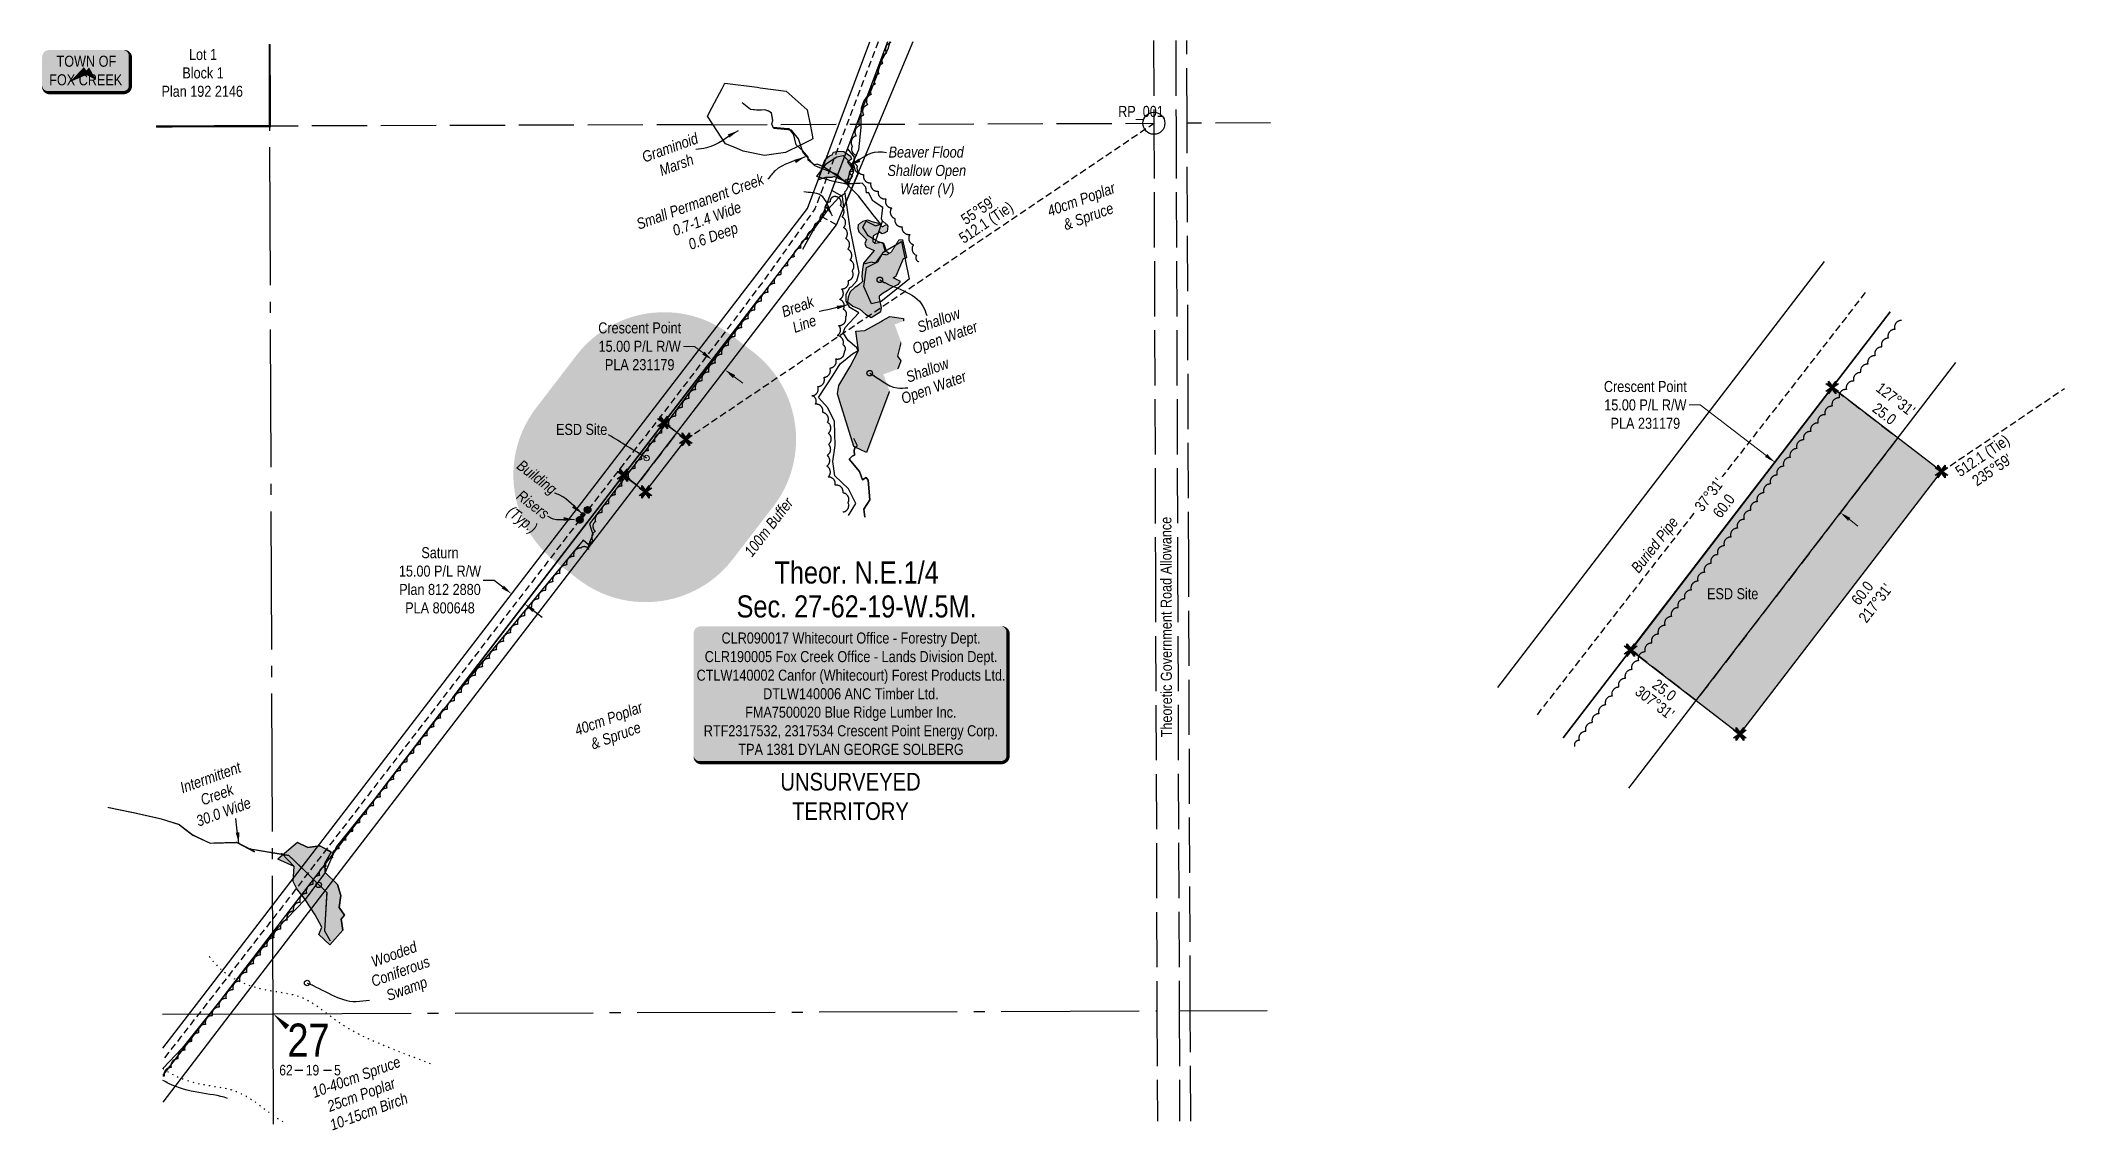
# Model space of a CAD drawing. Extents: x 515119 to 516954, y 6027094 to 6028081.
import ezdxf
from ezdxf.enums import TextEntityAlignment as Align

# ---------------------------------------------------------------- set-up
doc = ezdxf.new("R2010")
doc.units = 0
doc.header["$LTSCALE"] = 5
doc.header["$PDSIZE"] = 0.5
for name, pattern in [('0', [1, 1, 0]), ('BORDER2', [22.225, 6.35, -3.175, 6.35, -3.175, 0, -3.175]), ('foc-ACCESSROAD', [3.75, 2.5, -1.25]), ('foc-QUARTERLINE', [33, 25, -3, 2, -3]), ('foc-TIELINE', [1.875, 1.25, -0.625]), ('foc-TOPO', [1, 0.2, -0.8]), ('foc-TRAV', [1.875, 1.25, -0.625]), ('foc-UNSURVEYED', [12.5, 10, -2.5]), ('UG_PIPE', [1.875, 1.25, -0.625])]:
    doc.linetypes.add(name, pattern=pattern)
doc.layers.get('Defpoints').update_dxf_attribs({"color": 9})
for name, color, linetype in [('10', 1, 'Continuous'), ('35', 37, 'Continuous'), ('9', 3, 'Continuous'), ('AS-PIPE-UG', 44, 'UG_PIPE'), ('AS-PIPE-UG-T', 44, 'Continuous'), ('AS-ROADS', 254, 'Continuous'), ('AS-SURFACE IMPACT', 7, 'Continuous'), ('AS-SYMBOL', 7, 'Continuous'), ('C-RW', 13, 'Continuous'), ('C-SYMBOL', 7, 'Continuous'), ('C-WS', 13, 'foc-ACCESSROAD'), ('F-RW', 190, 'Continuous'), ('F-WS-S', 190, 'Continuous'), ('L-BD', 7, 'Continuous'), ('L-BD1', 253, 'Continuous'), ('L-MON', 1, 'Continuous'), ('L-ROAD-T', 7, 'Continuous'), ('L-SECLBL', 7, 'Continuous'), ('L-SECQ', 8, 'foc-QUARTERLINE'), ('L-TIE', 7, 'foc-TIELINE'), ('L-TIE-T', 7, 'Continuous'), ('L-TITLEDB', 4, 'Continuous'), ('L-TITLEDB-T', 4, 'Continuous'), ('L-UNS-T', 3, 'Continuous'), ('L-USEC', 7, 'foc-UNSURVEYED'), ('P-BUFFER-H 30m', 51, 'Continuous'), ('P-BUFFER-T', 40, 'Continuous'), ('P-PROPOSED', 10, 'Continuous'), ('P-PROPOSED-H', 21, 'Continuous'), ('P-TRAV', 4, 'foc-TRAV'), ('T-BUSH', 110, '0'), ('T-BUSH-T', 110, 'Continuous'), ('T-SLOPE', 48, 'Continuous'), ('T-VEGETATION-CHANGE', 104, 'foc-TOPO'), ('T-WATER', 160, 'Continuous'), ('T-WATER-H', 133, 'Continuous'), ('WATERCOURSE', 146, 'foc-TIELINE'), ('WETLAND', 143, 'Continuous'), ('WETLAND-T', 146, 'Continuous')]:
    doc.layers.add(name, color=color, linetype=linetype)
doc.layers.add('AS-COUNTY', color=7, linetype='BORDER2', lineweight=60, true_color=0xcc33ff)
for name, color, linetype, lineweight in [('C-RW-T', 13, 'Continuous', 9), ('C-WS-T', 13, 'Continuous', 9), ('T-TEXT', 48, 'Continuous', 18)]:
    doc.layers.add(name, color=color, linetype=linetype, lineweight=lineweight)
for name, color, linetype, plot in [('pre_2020_watercourses_seg', 7, 'Continuous', False), ('scout_wetlands_segment3', 7, 'Continuous', False), ('WITHIN DISPO', 6, 'Continuous', False)]:
    doc.layers.add(name, color=color, linetype=linetype, plot=plot)
doc.styles.add('175L', font='ARIALN.TTF', dxfattribs={"height": 20})
doc.styles.add('80', font='ARIALN.TTF', dxfattribs={"height": 10})
doc.styles.add('80CG', font='ARIALN.TTF', dxfattribs={"height": 10})
doc.styles.add('80L', font='ARIALN.TTF', dxfattribs={"height": 10})
doc.styles.add('foc-LtypeFont', font='ARIALN.TTF', dxfattribs={"height": 7.35})
doc.styles.add('SIMPLEX', font='ARIALN.TTF')
doc.linetypes.add('foc-TOPO-flowdirection-NOLINE', pattern='A,0,[">",foc-LtypeFont,S=0.3,R=0,X=0,Y=-0.945],-20,[">",foc-LtypeFont,S=0.3,R=0,X=0,Y=-0.945],0', length=20)
doc.dimstyles.new('Compass 5 000', dxfattribs={"dimscale": 5, "dimtxt": 9, "dimasz": 2, "dimexe": 0.2, "dimexo": 0.0625, "dimgap": 0.5, "dimtad": 0, "dimtih": 1, "dimtoh": 1, "dimzin": 0, "dimdsep": 46, "dimtxsty": '80CG', "dimcen": 0.1, "dimse1": 1, "dimse2": 1, "dimclrd": 256, "dimclrt": 256, "dimaunit": 1, "dimadec": 4, "dimazin": 0, "dimtfac": 0.06, "dimtofl": 0, "dimtmove": 0, "dimatfit": 1, "dimfxl": 0.2, "dimtolj": 1, "dimtzin": 0, "dimlwd": -1, "dimarcsym": 0})

msp = doc.modelspace()

# ---------------------------------------------------------------- texts
at = {"layer": '35', "color": 3, "style": '80'}
msp.add_attdef('RP_001', (516095.869, 6028011.946), 'RP', height=10, dxfattribs=at)
at = {"layer": 'AS-PIPE-UG-T', "insert": (516559.895, 6027604.072), "char_height": 9.99473, "attachment_point": 1, "rotation": 52.110464, "style": '80L'}
msp.add_mtext_dynamic_manual_height_columns('{\\fArial Narrow|b0|i1|c0|p34;Buried Pipe}', width=60.28186, gutter_width=50, heights=[0], dxfattribs=at)
at = {"layer": 'C-SYMBOL', "color": 3, "style": '175L'}
for s, p in [('Theor. N.E.1/4', (515858.8, 6027583.222)), ('Sec. 27-62-19-W.5M.', (515858.8, 6027552.476))]:
    msp.add_text(s, height=19.98946, dxfattribs=at).set_placement(p, align=Align.BOTTOM_CENTER)
at = {"layer": 'C-WS-T', "char_height": 9.9947, "attachment_point": 1, "style": '80L'}
for insert in [(515586.396, 6027733.858), (516629.648, 6027584.975)]:
    msp.add_mtext_dynamic_manual_height_columns('ESD Site', width=46.0755, gutter_width=50, heights=[0], dxfattribs=dict(at, insert=insert))
at = {"layer": 'L-BD', "color": 3, "style": '80L'}
for s, height, rotation, p in [('512.1 (Tie)', 9.99473, 34.0182, (516879.916, 6027704.072)), ("235°59'", 9.9947, 34.0182, (516887.884, 6027692.267)), ('60.0', 9.9947, 52.4757, (516770.302, 6027580.596)), ("217°31'", 9.9947, 52.4757, (516782.192, 6027571.465)), ("307°31'", 9.9947, 322.4757, (516582.238, 6027481.427)), ('25.0', 9.9947, 322.4757, (516590.913, 6027492.723))]:
    msp.add_text(s, height=height, rotation=rotation, dxfattribs=at).set_placement(p, align=Align.MIDDLE)
at = {"layer": 'L-BD', "color": 3, "insert": (516803.603, 6027760.205), "char_height": 9.99473, "width": 39.4397, "attachment_point": 2, "rotation": 322.4757, "style": '80L'}
msp.add_mtext("127°31' 25.0", dxfattribs=at)
at = {"layer": 'L-ROAD-T', "style": '80L'}
msp.add_text('Theoretic Government Road Allowance', height=9.99474, rotation=90.181528, dxfattribs=at).set_placement((516139.435, 6027549.778), align=Align.MIDDLE_CENTER)
at = {"layer": 'L-TIE-T', "style": '80L'}
for s, height, p in [('512.1 (Tie)', 9.99473, (515976.755, 6027915.421)), ("55°59'", 9.9947, (515968.787, 6027927.226))]:
    msp.add_text(s, height=height, rotation=34.0182, dxfattribs=at).set_placement(p, align=Align.MIDDLE)
at = {"layer": 'L-TITLEDB-T', "insert": (515228.283, 6028073.515), "char_height": 9.99478, "attachment_point": 1, "style": '80L'}
msp.add_mtext_dynamic_manual_height_columns('\\pi25.439;Lot 1\\P\\pi19.412;Block 1\\P\\pi0.48972;Plan 192 2146', width=73.41094, gutter_width=50, heights=[0], dxfattribs=at)
at = {"layer": 'L-UNS-T', "insert": (515853.289, 6027396.237), "char_height": 15.99159, "attachment_point": 5, "style": '80L'}
msp.add_mtext_dynamic_manual_height_columns('UNSURVEYED TERRITORY', width=126.34762, gutter_width=47.475, heights=[0], dxfattribs=at)
at = {"layer": 'P-BUFFER-T', "insert": (515756.122, 6027618.731), "char_height": 9.99473, "attachment_point": 1, "rotation": 52.475699, "style": '80L'}
msp.add_mtext_dynamic_manual_height_columns('{\\fArial Narrow|b0|i1|c0|p34;100m Buffer}', width=63.23109, gutter_width=50, heights=[0], dxfattribs=at)
at = {"layer": 'T-BUSH-T', "char_height": 9.99474, "attachment_point": 1, "rotation": 20, "style": '80L'}
for s, width, insert in [('\\pi0.32964;{\\fArial Narrow|b0|i1|c0|p34;40cm Poplar \\P\\pi9.7483;& Spruce}', 65.40696, (516030.174, 6027930.868)), ('\\pi0.32964;{\\fArial Narrow|b0|i1|c0|p34;40cm Poplar \\P\\pi9.7483;& Spruce}', 65.40696, (515601.76, 6027460.472)), ('\\pi0.92087;{\\fArial Narrow|b0|i1|c0|p34;10-40cm Spruce\\P\\pi9.6339;25cm Poplar\\P\\pi6.0171;10-15cm Birch}', 83.86545, (515363.217, 6027132.213))]:
    msp.add_mtext_dynamic_manual_height_columns(s, width=width, gutter_width=50, heights=[0], dxfattribs=dict(at, insert=insert))
at = {"layer": 'T-TEXT', "char_height": 9.99473, "attachment_point": 1, "rotation": 322.475699, "style": '80L'}
for s, insert in [('\\pi5.0741;{\\fArial Narrow|b0|i1|c0|p34;Building}', (515551.922, 6027705.141)), ('\\pi9.2499;{\\fArial Narrow|b0|i1|c0|p34;Risers\\P\\pi11.046;(Typ.)}', (515548.341, 6027680.246))]:
    msp.add_mtext_dynamic_manual_height_columns(s, width=50.35884, gutter_width=50, heights=[0], dxfattribs=dict(at, insert=insert))
at = {"layer": 'WETLAND-T', "insert": (515884.332, 6027985.106), "char_height": 9.99473, "attachment_point": 1, "style": '80L'}
msp.add_mtext_dynamic_manual_height_columns('\\pi3.4755;{\\fArial Narrow|b0|i1|c0|p34;Beaver Flood\\P\\pi2.4597;Shallow Open \\P\\pi14.115;Water (V)}', width=75.11425, gutter_width=50, heights=[0], dxfattribs=at)
at = {"layer": 'WETLAND-T', "char_height": 9.99473, "attachment_point": 1, "rotation": 20, "style": '80L'}
for s, width, insert in [('\\pi1.8065;{\\fArial Narrow|b0|i1|c0|p34;Small Permanent Creek\\P\\pi30.563;0.7-1.4 Wide\\P\\pi39.767;0.6 Deep}', 124.94735, (515656.419, 6027918.524)), ('\\pi14.427;{\\fArial Narrow|b0|i1|c0|p34;Intermittent \\P\\pi27.96;Creek\\P\\pi17.693;30.0 Wide}', 86.02769, (515230.989, 6027403.508)), ('\\pi6.8482;{\\fArial Narrow|b0|i1|c0|p34;Wooded \\P\\pi0.58273;Coniferous \\P\\pi9.1764;Swamp}', 55.46835, (515411.339, 6027248.54))]:
    msp.add_mtext_dynamic_manual_height_columns(s, width=width, gutter_width=50, heights=[0], dxfattribs=dict(at, insert=insert))

# ---------------------------------------------------------------- blocks, each defined once
blk = doc.blocks.new('L-SECLBL')
at = {"layer": '9', "color": 7}
for p, q in [((-5.1, -27.8), (-12.3, -27.8)), ((20.7, -27.8), (13.5, -27.8))]:
    blk.add_line(p, q, dxfattribs=at)
at = {"layer": '10', "color": 2, "style": 'SIMPLEX'}
blk.add_attdef('SEC', text='', height=30, dxfattribs=at).set_placement((0, 0), align=Align.MIDDLE)
at = {"layer": '10', "color": 5, "style": '80L'}
blk.add_attdef('TWP', text='', height=9.5, dxfattribs=at).set_placement((-14.4, -27.4), align=Align.MIDDLE_RIGHT)
blk.add_attdef('RGE', text='', height=9.5, dxfattribs=at).set_placement((3.6, -27.4), align=Align.MIDDLE_CENTER)
blk.add_attdef('MER', text='', height=9.5, dxfattribs=at).set_placement((23.2, -27.4), align=Align.MIDDLE_LEFT)
blk = doc.blocks.new('*U1010')
h = blk.add_hatch(color=255)
edge = h.paths.add_edge_path()
edge.add_line((-136.5, -62.5), (136.5, -62.5))
edge.add_arc((136.5, -56.5), 6, 270, 360)
edge.add_line((142.5, -56.5), (142.5, 55))
edge.add_arc((136.5, 55), 6, 0, 90)
edge.add_line((136.5, 61), (-136.5, 61))
edge.add_arc((-136.5, 55), 6, 90, 180)
edge.add_line((-142.5, 55), (-142.5, -56.5))
edge.add_arc((-136.5, -56.5), 6, 180, 270)
at = {"color": 44, "flags": 128}
blk.add_lwpolyline([(-136.5, -62.5, 3, 3, 0), (136.5, -62.5, 3, 3, 0.414214), (142.5, -56.5, 3, 3, 0), (142.5, 55, 3, 0, 0.414214), (136.5, 61, 0, 0, 0), (-136.5, 61, 0, 0, 0.414214), (-142.5, 55, 0, 0, 0), (-142.5, -56.5, 0, 3, 0.414214)], format="xyseb", close=True, dxfattribs=at)
at = {"color": 44, "style": '80'}
blk.add_attdef('ENTER_TEXT_001', (-36, -5), '', height=10, dxfattribs=at)
blk = doc.blocks.new('*U410')
h = blk.add_hatch(color=255)
edge = h.paths.add_edge_path()
edge.add_line((-34, -20), (34, -20))
edge.add_arc((34, -14), 6, 270, 360)
edge.add_line((40, -14), (40, 12.5))
edge.add_arc((34, 12.5), 6, 0, 90)
edge.add_line((34, 18.5), (-34, 18.5))
edge.add_arc((-34, 12.5), 6, 90, 180)
edge.add_line((-40, 12.5), (-40, -14))
edge.add_arc((-34, -14), 6, 180, 270)
at = {"color": 1, "flags": 128}
blk.add_lwpolyline([(-34, -20, 3, 3, 0), (34, -20, 3, 3, 0.414214), (40, -14, 3, 3, 0), (40, 12.5, 3, 0, 0.414214), (34, 18.5, 0, 0, 0), (-34, 18.5, 0, 0, 0.414214), (-40, 12.5, 0, 0, 0), (-40, -14, 0, 3, 0.414214)], format="xyseb", close=True, dxfattribs=at)
for points in [[(-15.1, -10.6, 0, 7.5, 0), (0, 0, 0, 0, 0)], [(9, -8.6, 0, 7.5, 0), (0, 0, 0, 0, 0)]]:
    blk.add_lwpolyline(points, format="xyseb", dxfattribs=at)
at = {"color": 1, "style": '80'}
blk.add_attdef('ENTER_TEXT_001', (-26.8, -4.9), '', height=10, dxfattribs=at)
blk = doc.blocks.new('RISER')
h = blk.add_hatch(color=255)
h.dxf.hatch_style = 1
edge = h.paths.add_edge_path()
edge.add_arc((0, 0), 0.7, 0, 360)
blk.add_hatch(color=48).paths.add_polyline_path([(0.58, -0.15), (-0.58, -0.15, 0.774597)])
at = {"color": 48}
blk.add_line((-0.58, -0.15), (0.58, -0.15), dxfattribs=at)
blk.add_circle((0, 0), 0.6, dxfattribs=at)
blk = doc.blocks.new('*D678')
at = {"layer": 'Defpoints', "color": 0, "transparency": 16777216}
for p in [(515546.1, 6027579.9), (515545.3, 6027578.9), (515557.2, 6027569.7)]:
    blk.add_point(p, dxfattribs=at)
at = {"layer": 'F-WS-S', "transparency": 16777216}
for p, q in [((515530.3, 6027592.1), (515520.3, 6027592.1)), ((515538.2, 6027586), (515530.3, 6027592.1)), ((515566, 6027564.7), (515573.9, 6027558.6))]:
    blk.add_line(p, q, dxfattribs=at)
for points in [[(515539.2, 6027587.3), (515537.2, 6027584.7), (515546.1, 6027579.9)], [(515567, 6027566), (515564.9, 6027563.4), (515558, 6027570.8)]]:
    blk.add_solid(points, dxfattribs=at)
at = {"layer": 'F-WS-S', "transparency": 16777216, "insert": (515481.2, 6027592.1), "char_height": 10, "attachment_point": 5, "style": '80CG'}
blk.add_mtext('\\A1;Saturn\\P15.00 P/L R/W\\PPlan 812 2880\\PPLA 800648', dxfattribs=at)
blk = doc.blocks.new('TEMP')
h = blk.add_hatch(color=255)
h.dxf.hatch_style = 1
h.paths.add_polyline_path([(0, 0.25), (-0.67, 1.15), (-0.67, 0.67), (-1.15, 0.67), (-0.25, 0), (-1.15, -0.67), (-0.67, -0.67), (-0.67, -1.15), (0, -0.25), (0.67, -1.15), (0.67, -0.67), (1.15, -0.67), (0.25, 0), (1.15, 0.67), (0.67, 0.67), (0.67, 1.15)])
h = blk.add_hatch(color=1)
h.dxf.hatch_style = 1
h.paths.add_polyline_path([(0, 0.08), (-0.57, 0.85), (-0.57, 0.57), (-0.85, 0.57), (-0.08, 0), (-0.85, -0.57), (-0.57, -0.57), (-0.57, -0.85), (0, -0.08), (0.57, -0.85), (0.57, -0.57), (0.85, -0.57), (0.08, 0), (0.85, 0.57), (0.57, 0.57), (0.57, 0.85)])
at = {"color": 1}
for p, q in [((-0.08, 0), (0.08, 0)), ((0, 0.08), (0, -0.08))]:
    blk.add_line(p, q, dxfattribs=at)
at = {"color": 255, "flags": 128}
blk.add_lwpolyline([(-0.25, 0), (-1.15, 0.67), (-0.67, 0.67), (-0.67, 1.15), (0, 0.25), (0.67, 1.15), (0.67, 0.67), (1.15, 0.67), (0.25, 0), (1.15, -0.67), (0.67, -0.67), (0.67, -1.15), (0, -0.25), (-0.67, -1.15), (-0.67, -0.67), (-1.15, -0.67)], close=True, dxfattribs=at)
at = {"color": 1, "flags": 128}
blk.add_lwpolyline([(-0.08, 0), (-0.85, 0.57), (-0.57, 0.57), (-0.57, 0.85), (0, 0.08), (0.57, 0.85), (0.57, 0.57), (0.85, 0.57), (0.08, 0), (0.85, -0.57), (0.57, -0.57), (0.57, -0.85), (0, -0.08), (-0.57, -0.85), (-0.57, -0.57), (-0.85, -0.57)], close=True, dxfattribs=at)
blk = doc.blocks.new('*D1106')
at = {"layer": 'C-RW-T', "transparency": 16777216}
for p, q in [((515712, 6027804.1), (515702, 6027804.1)), ((515719.9, 6027798), (515712, 6027804.1)), ((515747.6, 6027776.7), (515755.6, 6027770.6))]:
    blk.add_line(p, q, dxfattribs=at)
for points in [[(515720.9, 6027799.3), (515718.9, 6027796.7), (515727.8, 6027791.9)], [(515748.7, 6027778), (515746.6, 6027775.3), (515739.7, 6027782.8)]]:
    blk.add_solid(points, dxfattribs=at)
at = {"layer": 'Defpoints', "color": 0, "transparency": 16777216}
for p in [(515739.7, 6027782.8), (515710.6, 6027769.5), (515722.5, 6027760.4)]:
    blk.add_point(p, dxfattribs=at)
at = {"layer": 'C-RW-T', "transparency": 16777216, "insert": (515662.2, 6027804.1), "char_height": 10, "attachment_point": 5, "style": '80CG'}
blk.add_mtext('\\A1;Crescent Point\\P15.00 P/L R/W\\PPLA 231179', dxfattribs=at)
blk = doc.blocks.new('*D1114')
at = {"layer": 'C-RW-T', "transparency": 16777216}
for p, q in [((516623.5, 6027751), (516613.5, 6027751)), ((516683.1, 6027705.2), (516623.5, 6027751)), ((516758.4, 6027647.4), (516766.4, 6027641.3))]:
    blk.add_line(p, q, dxfattribs=at)
for points in [[(516684.1, 6027706.5), (516682.1, 6027703.9), (516691.1, 6027699.1)], [(516759.5, 6027648.7), (516757.4, 6027646.1), (516750.5, 6027653.5)]]:
    blk.add_solid(points, dxfattribs=at)
at = {"layer": 'Defpoints', "color": 0, "transparency": 16777216}
for p in [(516750.5, 6027653.5), (516518.1, 6027474), (516577.6, 6027428.3)]:
    blk.add_point(p, dxfattribs=at)
at = {"layer": 'C-RW-T', "transparency": 16777216, "insert": (516573.7, 6027751), "char_height": 10, "attachment_point": 5, "style": '80CG'}
blk.add_mtext('\\A1;Crescent Point\\P15.00 P/L R/W\\PPLA 231179', dxfattribs=at)

# ---------------------------------------------------------------- dimensions: what is measured, and where the dimension line sits
at = {"layer": 'C-RW-T', "color": 3}
for base, p1, p2, picture, middle in [((515739.716, 6027782.759), (515710.626, 6027769.495), (515722.516, 6027760.363), '*D1106', (515662.203, 6027804.072)), ((516750.506, 6027653.465), (516518.133, 6027473.965), (516577.584, 6027428.307), '*D1114', (516573.721, 6027751.02))]:
    dim = msp.add_linear_dim(base=base, p1=p1, p2=p2, angle=322.475699, text='Crescent Point\\P15.00 P/L R/W\\PPLA 231179', dimstyle='Compass 5 000', dxfattribs=at)
    dim.commit()
    dim.dimension.update_dxf_attribs({"geometry": picture, "text_midpoint": middle, "dimtype": 161})
at = {"layer": 'F-WS-S'}
dim = msp.add_aligned_dim(p1=(515557.22, 6027569.747), p2=(515545.33, 6027578.879), distance=-1.324, text='Saturn\\P15.00 P/L R/W\\PPlan 812 2880\\PPLA 800648', dimstyle='Compass 5 000', dxfattribs=at)
dim.commit()
dim.dimension.update_dxf_attribs({"geometry": '*D678', "text_midpoint": (515481.188, 6027592.111)})

# ---------------------------------------------------------------- hatches: boundary and pattern name
at = {"layer": 'AS-ROADS'}
h = msp.add_hatch(color=256, dxfattribs=at)
h.dxf.hatch_style = 1
h.paths.add_polyline_path([(515608.633, 6027651.117), (515610.656, 6027653.576), (515612.908, 6027652.089), (515610.709, 6027649.427)])
at = {"layer": 'P-BUFFER-H 30m'}
h = msp.add_hatch(color=256, dxfattribs=at)
h.dxf.hatch_style = 1
h.paths.add_polyline_path([(515764.886, 6027799.122), (515745.069, 6027814.342, 0.41421356), (515604.923, 6027795.952), (515568.397, 6027748.391, 0.41421356), (515586.787, 6027608.246), (515606.603, 6027593.026, 0.41421356), (515746.749, 6027611.416), (515783.276, 6027658.977, 0.41421356)])
h.paths.add_polyline_path([(515704.008, 6027719.855), (515667.481, 6027672.294), (515647.664, 6027687.513), (515684.191, 6027735.074)], flags=16)
at = {"layer": 'P-PROPOSED-H'}
h = msp.add_hatch(color=256, dxfattribs=at)
h.dxf.hatch_style = 1
h.paths.add_polyline_path([(516560.391, 6027528.989), (516659.476, 6027452.892), (516842.109, 6027690.695), (516743.024, 6027766.792)])
h = msp.add_hatch(color=256, dxfattribs=at)
h.dxf.hatch_style = 1
h.paths.add_polyline_path([(515647.664, 6027687.513), (515667.481, 6027672.294), (515704.008, 6027719.855), (515684.191, 6027735.074)])
at = {"layer": 'T-WATER-H'}
h = msp.add_hatch(color=256, dxfattribs=at)
h.dxf.hatch_style = 1
h.paths.add_polyline_path([(515827.893, 6027967.273), (515830.395, 6027973.515), (515834.269, 6027976.668), (515836.534, 6027977.733), (515837.941, 6027979.886), (515842.717, 6027980.833), (515847.087, 6027980.61), (515853.144, 6027976.361), (515854.171, 6027973.831), (515850.592, 6027971.345), (515854.548, 6027965.449), (515856.091, 6027962.257), (515854.195, 6027962.399), (515852.09, 6027961.24), (515855.147, 6027958.771), (515853.176, 6027955.776), (515850.418, 6027955.045), (515851.755, 6027951.89), (515838.475, 6027957.944), (515836.327, 6027957.011), (515830.527, 6027956.977), (515824.279, 6027955.11)])
h = msp.add_hatch(color=256, dxfattribs=at)
h.dxf.hatch_style = 1
h.paths.add_polyline_path([(515883.5, 6027897.365), (515881.812, 6027898.056), (515875.432, 6027897.42), (515875.119, 6027897.447), (515875.208, 6027897.82), (515873.416, 6027898.769), (515873.824, 6027904.249), (515879.877, 6027907.502), (515881.665, 6027906.157), (515883.855, 6027906.497), (515886.66, 6027908.287), (515887.027, 6027913.081), (515886.021, 6027914.639), (515882.364, 6027912.401), (515877.791, 6027915.871), (515873.468, 6027916.858), (515868.95, 6027918.527), (515864.656, 6027917.501), (515860.132, 6027914.186), (515859.867, 6027911.125), (515860.964, 6027907.765), (515867.93, 6027900.941), (515866.21, 6027897.432), (515867.433, 6027894.13), (515874.602, 6027890.913), (515865.026, 6027879.388), (515864.198, 6027874.09), (515863.61, 6027867.415), (515864.115, 6027862.839), (515860.788, 6027859.731), (515858.452, 6027857.954), (515857.868, 6027858.076), (515852.914, 6027853.399), (515851.091, 6027848.627), (515850.643, 6027844.561), (515855.517, 6027840.462), (515861.743, 6027837.817), (515866.727, 6027833.131), (515871.871, 6027830.203), (515880.671, 6027835.76), (515881.282, 6027838.955), (515879.551, 6027847.816), (515879.592, 6027849.783), (515880.039, 6027850.449), (515882.916, 6027852.663), (515886.367, 6027854.73), (515890.142, 6027857.231), (515896.849, 6027860.372), (515898.686, 6027862.885), (515892.017, 6027866.222), (515894.768, 6027868.054), (515901.33, 6027883.715), (515904.457, 6027884.665), (515900.731, 6027900.63), (515897.133, 6027900.497), (515890.319, 6027889.634), (515888.323, 6027888.325), (515886.228, 6027889.79)])
h = msp.add_hatch(color=256, dxfattribs=at)
h.dxf.hatch_style = 1
h.paths.add_polyline_path([(515867.645, 6027707.83), (515857.507, 6027712.753), (515856.258, 6027713.36), (515843.583, 6027754.234), (515841.471, 6027761.045), (515842.783, 6027768.632), (515853.112, 6027785.984), (515860.44, 6027800.451), (515858.22, 6027817.816), (515866.26, 6027818.317), (515881.145, 6027826.752), (515882.346, 6027827.433), (515888.827, 6027831.105), (515901.451, 6027829.467), (515901.456, 6027829.281), (515901.769, 6027818.128), (515895.907, 6027795.213), (515898.793, 6027790.977)])
h = msp.add_hatch(color=256, dxfattribs=at)
h.dxf.hatch_style = 1
h.paths.add_polyline_path([(515351.995, 6027354.676), (515361.344, 6027350.203), (515372.277, 6027351.564), (515378.969, 6027348.052), (515382.501, 6027345.707), (515376.811, 6027336.008), (515377.223, 6027327.393), (515388.26, 6027316.482), (515391.283, 6027306.692), (515389.936, 6027295.658), (515394.792, 6027288.867), (515391.562, 6027285.176), (515393.089, 6027275.046), (515381.349, 6027261.756), (515371.439, 6027271.224), (515374.129, 6027277.795), (515367.958, 6027289.116), (515358.945, 6027303.011), (515351.369, 6027312.561), (515348.246, 6027319.345), (515348.934, 6027332.705), (515334.301, 6027339.594)])

# ---------------------------------------------------------------- linework, layer by layer
at = {"layer": '35', "color": 3}
msp.add_circle((516128.229, 6028006.192), 10, dxfattribs=at)
at = {"layer": 'AS-COUNTY', "const_width": 1.999, "flags": 128}
msp.add_lwpolyline([(515326.801, 6028077.782), (515327.049, 6028003.648), (515224.064, 6028003.334)], dxfattribs=at)
at = {"layer": 'AS-PIPE-UG', "flags": 128}
for points in [[(515878.336, 6028080.052), (515821.014, 6027928.682), (515774.22, 6027863.203), (515746.25, 6027825.968), (515686.708, 6027747.764), (515619.058, 6027660.831), (515615.044, 6027655.887)], [(516772.785, 6027852.801), (516755.61, 6027830.242), (516474.295, 6027468.741)], [(515607.843, 6027646.919), (515571.513, 6027599.497), (515525.207, 6027539.722), (515473.199, 6027471.705), (515338.377, 6027296.652), (515242.254, 6027173.187), (515229.994, 6027157.591)]]:
    msp.add_lwpolyline(points, dxfattribs=at)
at = {"layer": 'AS-SYMBOL', "flags": 128}
msp.add_lwpolyline([(515608.633, 6027651.117), (515610.656, 6027653.576), (515612.908, 6027652.089), (515610.709, 6027649.427), (515608.633, 6027651.117)], dxfattribs=at)
at = {"layer": 'C-RW', "flags": 128}
for points in [[(515886.693, 6028080.086), (515827.427, 6027921.579), (515275.308, 6027202.675), (515230.091, 6027143.802)], [(515230.262, 6027119.412), (515287.198, 6027193.543), (515840.684, 6027914.227), (515910.101, 6028080.183)], [(516795.614, 6027835.268), (516499.345, 6027449.502)], [(516558.796, 6027403.844), (516855.065, 6027789.61)]]:
    msp.add_lwpolyline(points, dxfattribs=at)
at = {"layer": 'C-WS', "flags": 128}
for points in [[(516619.842, 6027483.331), (516560.391, 6027528.989), (516743.024, 6027766.792), (516802.475, 6027721.134)], [(515659.554, 6027678.382), (515647.664, 6027687.513), (515684.191, 6027735.074), (515696.081, 6027725.942)]]:
    msp.add_lwpolyline(points, close=True, dxfattribs=at)
at = {"layer": 'Defpoints'}
for points in [[(515889.048, 6028080.096, 820.144), (515886.972, 6028073.357, 819.944), (515881.195, 6028062.477, 821.154), (515876.622, 6028047.834, 820.013), (515871.322, 6028035.116, 820.385), (515865.292, 6028026.547, 819.887), (515862.907, 6028019.966, 820.057), (515862.623, 6028014.776, 820.111), (515862.524, 6028002.3, 819.548), (515860.457, 6027982.04, 819.897), (515855.885, 6027972.008, 819.571), (515854.049, 6027968.658, 819.841), (515854.548, 6027965.449, 819.789), (515853.002, 6027963.553, 819.479), (515852.09, 6027961.24, 819.275), (515852.289, 6027960.708, 819.416), (515850.418, 6027955.045, 819.22), (515850.472, 6027953.463, 819.278), (515851.618, 6027952.149, 819.274), (515851.755, 6027951.89, 819.619), (515851.642, 6027951.649, 819.153), (515851.504, 6027951.207, 819.283), (515851.504, 6027951.207, 819.283), (515851.396, 6027950.854, 819.161), (515851.723, 6027950.118, 819.31), (515850.988, 6027948.438, 819.161), (515849.322, 6027945.175, 819.442), (515847.881, 6027943.92, 819.808), (515848.572, 6027942.586, 819.688), (515842.712, 6027939.01, 819.903), (515833.169, 6027928.355, 820.562), (515820.392, 6027910.989, 821.808), (515809.791, 6027891.71, 820.657)], [(515886.228, 6027889.79, 819.339), (515883.5, 6027897.365, 819.329), (515881.812, 6027898.056, 819.218), (515875.432, 6027897.42, 819.296), (515882.348, 6027917.549, 819.293), (515882.354, 6027917.553, 819.317), (515881.248, 6027919.695, 819.382), (515882.538, 6027929.759, 819.033), (515873.63, 6027935.91, 819.137), (515869.499, 6027943.432, 818.917), (515867.713, 6027943.165, 818.712), (515867.189, 6027948.339, 819.077), (515863.945, 6027951.886, 818.504), (515858.174, 6027951.767, 818.484), (515851.504, 6027951.207, 818.851), (515827.893, 6027967.273, 819.159), (515826.326, 6027967.902, 818.49), (515823.104, 6027969.148, 818.363), (515820.357, 6027968.703, 818.138), (515814.964, 6027972.734, 818.103), (515814.885, 6027975.801, 818.131), (515814.694, 6027975.913, 818.192), (515809.811, 6027981.462, 818.629), (515804, 6027986.623, 818.067), (515801.615, 6027996.312, 817.774), (515797.825, 6028001.249, 817.628), (515793.021, 6028001.517, 817.798), (515783.128, 6028002.35, 817.535), (515781.902, 6028005.746, 817.512), (515782.905, 6028008.609, 817.287), (515781.684, 6028015.309, 817.395), (515779.324, 6028017.152, 817.341), (515775.508, 6028018.482, 817.278), (515770.045, 6028018.095, 817.271), (515762.714, 6028018.788, 817.157), (515755.092, 6028024.862, 817.354)], [(515484.395, 6027475.715, 832.884), (515421.831, 6027393.955, 828.557), (515387.384, 6027350.969, 826.657), (515377.223, 6027327.393, 828.929), (515358.945, 6027303.011, 827.02), (515333.879, 6027277.118, 827.403), (515292.286, 6027224.261, 828.769), (515247.652, 6027168.223, 829.871), (515230.048, 6027149.941, 829.742)], [(515381.349, 6027261.756, 826.805), (515371.439, 6027271.224, 827.255), (515374.129, 6027277.795, 827.314), (515367.958, 6027289.116, 829.198), (515358.945, 6027303.011, 827.02), (515351.369, 6027312.561, 827.042), (515348.246, 6027319.345, 826.616), (515348.934, 6027332.705, 826.349), (515337.557, 6027344.935, 826.266)], [(515393.089, 6027275.046, 826.81), (515391.562, 6027285.176, 826.516), (515394.792, 6027288.867, 826.591), (515389.936, 6027295.658, 826.724), (515391.283, 6027306.692, 826.501), (515388.26, 6027316.482, 826.584), (515377.223, 6027327.393, 828.929), (515376.811, 6027336.008, 826.578), (515382.501, 6027345.707, 826.985), (515378.969, 6027348.052, 826.535), (515372.277, 6027351.564, 826.495), (515361.344, 6027350.203, 826.433), (515351.995, 6027354.676, 826.725)]]:
    msp.add_polyline3d(points, dxfattribs=at)
for centre, radius in [((515849.308, 6027953.958), 1.201), ((515371.208, 6027316.195), 2.504)]:
    msp.add_circle(centre, radius, dxfattribs=at)
at = {"layer": 'F-RW'}
for points in [[(515229.92, 6027168.192), (515263.418, 6027211.807), (515814.17, 6027928.931), (515870.662, 6028080.02)], [(515886.693, 6028080.086), (515827.427, 6027921.579), (515275.308, 6027202.675), (515230.091, 6027143.802)], [(516439.895, 6027495.161), (516736.163, 6027880.926)], [(516795.614, 6027835.268), (516499.345, 6027449.502)]]:
    msp.add_lwpolyline(points, dxfattribs=at)
at = {"layer": 'L-SECLBL', "flags": 128}
msp.add_lwpolyline([(515329.985, 6027199.515, 0, 4.997, 0), (515342.976, 6027187.247, 0.999, 0.999, 0)], format="xyseb", dxfattribs=at)
at = {"layer": 'L-SECQ'}
for p, q in [((515329.985, 6027199.515), (515327.049, 6028003.648)), ((515229.703, 6027199.202), (515329.985, 6027199.515)), ((515329.985, 6027199.515), (516131.059, 6027202.008)), ((515330.35, 6027099.505), (515329.985, 6027199.515))]:
    msp.add_line(p, q, dxfattribs=at)
at = {"layer": 'L-SECQ', "flags": 128}
for points in [[(515327.049, 6028003.648), (515326.801, 6028077.782)], [(516151.166, 6027202.071), (516231.006, 6027202.319)]]:
    msp.add_lwpolyline(points, dxfattribs=at)
at = {"layer": 'L-TIE'}
msp.add_line((516842.109, 6027690.695), (516953.613, 6027765.957), dxfattribs=at)
at = {"layer": 'L-TITLEDB', "flags": 128}
msp.add_lwpolyline([(515326.607, 6028077.781), (515326.866, 6028003.666), (515224.064, 6028003.391)], dxfattribs=at)
at = {"layer": 'L-USEC'}
for p, q in [((516127.966, 6028081.079), (516128.229, 6028006.192)), ((516148.072, 6028081.162), (516148.336, 6028006.262)), ((516158.389, 6028006.286), (516158.125, 6028081.203)), ((515224.064, 6028003.33), (515327.049, 6028003.648)), ((515727.639, 6028004.92), (515327.049, 6028003.648)), ((515727.639, 6028004.92), (516128.229, 6028006.192)), ((516128.229, 6028006.192), (516129.645, 6027604.1)), ((516148.336, 6028006.262), (516149.751, 6027604.171)), ((516233.961, 6028006.525), (516158.389, 6028006.286)), ((516159.804, 6027604.197), (516158.389, 6028006.286)), ((516129.645, 6027604.1), (516131.059, 6027202.008)), ((516149.751, 6027604.171), (516151.166, 6027202.079)), ((516161.22, 6027202.103), (516159.804, 6027604.197)), ((516131.059, 6027202.008), (516131.473, 6027102.061)), ((516151.166, 6027202.091), (516151.58, 6027102.124)), ((516161.633, 6027102.155), (516161.22, 6027202.103))]:
    msp.add_line(p, q, dxfattribs=at)
at = {"layer": 'P-PROPOSED'}
for points in [[(516560.391, 6027528.989), (516659.476, 6027452.892), (516842.109, 6027690.695), (516743.024, 6027766.792)], [(515647.664, 6027687.513), (515667.481, 6027672.294), (515704.008, 6027719.855), (515684.191, 6027735.074)]]:
    msp.add_lwpolyline(points, close=True, dxfattribs=at)
at = {"layer": 'P-TRAV'}
msp.add_line((515840.684, 6027914.227), (515827.427, 6027921.579), dxfattribs=at)
at = {"layer": 'pre_2020_watercourses_seg', "color": 181}
for points in [[(515885.054, 6027889.394), (515882.938, 6027897.331), (515877.117, 6027899.448), (515869.179, 6027904.21), (515864.417, 6027912.148), (515867.592, 6027917.44), (515876.058, 6027913.206), (515880.821, 6027914.794), (515873.942, 6027923.261), (515860.57, 6027940.578), (515841.059, 6027959.736), (515821.025, 6027967.711), (515810.442, 6027979.352), (515806.208, 6027992.052), (515799.858, 6027999.99), (515783.454, 6028001.577)], [(515228.464, 6027375.909), (515244.814, 6027370.932), (515245.075, 6027370.733), (515257.33, 6027361.361), (515272.791, 6027353.999), (515297.087, 6027354.735), (515313.114, 6027346.253), (515308.844, 6027348.747), (515344.239, 6027342.948), (515355.607, 6027331.799), (515368.685, 6027319.047), (515378.606, 6027309.372), (515376.6, 6027274.486), (515381.753, 6027265.651)]]:
    msp.add_lwpolyline(points, dxfattribs=at)
at = {"layer": 'scout_wetlands_segment3', "color": 181}
for points in [[(515851.239, 6027950.735), (515836.802, 6027953.774), (515822.746, 6027957.953), (515831.484, 6027969.73), (515840.981, 6027975.808), (515846.68, 6027976.948), (515855.418, 6027967.83), (515855.798, 6027961.752), (515851.239, 6027950.735)], [(515880.856, 6027885.499), (515882.876, 6027889.301), (515899.391, 6027899.163), (515906.52, 6027864.944), (515881.094, 6027844.864), (515872.42, 6027842.488), (515865.41, 6027858.29), (515867.786, 6027875.518), (515878.005, 6027880.746), (515880.856, 6027885.499)]]:
    msp.add_lwpolyline(points, close=True, dxfattribs=at)
msp.add_lwpolyline([(515898.793, 6027790.977), (515867.645, 6027707.83)], dxfattribs=at)
at = {"layer": 'T-BUSH', "flags": 128}
for points in [[(515889.021, 6028080.096, 0.04451376), (515889.557, 6028079.154, 0.52056705), (515886.094, 6028069.778, 0.52056705), (515882.631, 6028060.402, 0.52056705), (515879.168, 6028051.027, 0.52056705), (515875.706, 6028041.651, 0.52056705), (515872.243, 6028032.275, 0.52056705), (515868.78, 6028022.9, 0.52056705), (515865.317, 6028013.524, 0.52056705), (515861.854, 6028004.148, 0.52056705), (515858.391, 6027994.773, 0.52056705), (515854.928, 6027985.397, 0.52056705), (515858.945, 6027977.241, 0.52056705), (515859.451, 6027967.585, 0.52056705), (515865.157, 6027959.736, 0.52056705), (515871.677, 6027952.161, 0.52056705), (515878.332, 6027944.707, 0.52056705), (515885.453, 6027937.694, 0.52056705), (515890.549, 6027929.433, 0.52056705), (515893.609, 6027919.919, 0.52056705), (515900.003, 6027912.492, 0.52056705), (515907.228, 6027905.586, 0.52056705), (515910.348, 6027896.145, 0.52056705), (515913.285, 6027886.592, 0.52056705), (515915.077, 6027880.762)], [(515846.257, 6027653.982, 0.52056705), (515851.123, 6027662.456, 0.52056705), (515846.519, 6027671.328, 0.52056705), (515839.29, 6027678.229, 0.52056705), (515833.063, 6027685.639, 0.52056705), (515831.774, 6027695.55, 0.52056705), (515832.022, 6027705.45, 0.52056705), (515833.337, 6027715.349, 0.52056705), (515833.118, 6027725.341, 0.52056705), (515832.543, 6027735.246, 0.52056705), (515828.087, 6027744.192, 0.52056705), (515821.554, 6027751.716, 0.52056705), (515818.161, 6027759.361, 0.52056705), (515823.684, 6027767.691, 0.52056705), (515829.207, 6027776.022, 0.52056705), (515834.589, 6027784.441, 0.52056705), (515839.946, 6027792.832, 0.52056705), (515847.698, 6027799.14, 0.52056705), (515846.395, 6027805.431, 0.52056705), (515841.052, 6027813.878, 0.52056705), (515842.601, 6027822.996, 0.52056705), (515848.892, 6027830.64, 0.52056705), (515846.649, 6027837.579, 0.52056705), (515843.28, 6027846.658, 0.52056705), (515845.154, 6027856.182, 0.52056705), (515851.225, 6027863.624, 0.52056705), (515854.765, 6027872.479, 0.52056705), (515852.769, 6027882.272, 0.52056705), (515850.773, 6027892.066, 0.52056705), (515848.778, 6027901.859, 0.52056705), (515846.886, 6027911.671, 0.52056705), (515845.483, 6027921.567, 0.52056705), (515844.08, 6027931.462, 0.52056705), (515840.201, 6027939.699, 0.52056705), (515834.82, 6027935.067, 0.52056705), (515830.974, 6027925.842, 0.52056705), (515826.156, 6027917.17, 0.52056705), (515820.191, 6027909.15, 0.52056705), (515814.226, 6027901.131, 0.52056705), (515808.26, 6027893.112, 0.52056705), (515802.295, 6027885.092, 0.52056705), (515796.33, 6027877.073, 0.52056705), (515790.364, 6027869.054, 0.52056705), (515784.399, 6027861.034, 0.52056705), (515778.434, 6027853.015, 0.52056705), (515772.468, 6027844.996, 0.52056705), (515766.503, 6027836.976, 0.52056705), (515760.538, 6027828.957, 0.52056705), (515754.573, 6027820.938, 0.52056705), (515748.607, 6027812.918, 0.52056705), (515742.642, 6027804.899, 0.52056705), (515736.677, 6027796.88, 0.52056705), (515730.711, 6027788.86, 0.52056705), (515724.746, 6027780.841, 0.52056705), (515718.781, 6027772.822, 0.52056705), (515712.816, 6027764.802, 0.52056705), (515706.85, 6027756.783, 0.52056705), (515700.885, 6027748.763, 0.52056705), (515694.92, 6027740.744, 0.52056705), (515688.522, 6027733.069, 0.52056705), (515682.054, 6027725.449, 0.52056705), (515675.954, 6027717.536, 0.52056705), (515669.974, 6027709.528, 0.52056705), (515663.995, 6027701.519, 0.52056705), (515658.015, 6027693.51, 0.52056705), (515652.035, 6027685.502, 0.52056705), (515646.056, 6027677.493, 0.52056705), (515640.076, 6027669.484, 0.52056705), (515634.097, 6027661.475, 0.52056705), (515628.117, 6027653.467, 0.52056705), (515622.138, 6027645.458, 0.52056705), (515622.162, 6027636.438, 0.52056705), (515620.31, 6027627.14, 0.52056705), (515615.933, 6027620.097, 0.52056705), (515608.923, 6027621.405, 0.52056705), (515602.549, 6027613.707, 0.52056705), (515596.175, 6027606.009, 0.52056705), (515589.8, 6027598.31, 0.52056705), (515583.426, 6027590.612, 0.52056705), (515577.052, 6027582.914, 0.52056705), (515570.677, 6027575.216, 0.52056705), (515564.303, 6027567.518, 0.52056705), (515557.929, 6027559.819, 0.52056705), (515551.554, 6027552.121, 0.52056705), (515545.18, 6027544.423, 0.52056705), (515538.806, 6027536.725, 0.52056705), (515532.431, 6027529.027, 0.52056705), (515526.057, 6027521.328, 0.52056705), (515519.683, 6027513.63, 0.52056705), (515513.308, 6027505.932, 0.52056705), (515506.934, 6027498.234, 0.52056705), (515500.56, 6027490.535, 0.52056705), (515494.185, 6027482.837, 0.52056705), (515487.811, 6027475.139, 0.52056705), (515481.687, 6027467.242, 0.52056705), (515475.613, 6027459.304, 0.52056705), (515469.539, 6027451.367, 0.52056705), (515463.465, 6027443.429, 0.52056705), (515457.391, 6027435.492, 0.52056705), (515451.317, 6027427.554, 0.52056705), (515445.244, 6027419.617, 0.52056705), (515439.17, 6027411.68, 0.52056705), (515433.096, 6027403.742, 0.52056705), (515427.022, 6027395.805, 0.52056705), (515420.854, 6027387.941, 0.52056705), (515414.604, 6027380.142, 0.52056705), (515408.354, 6027372.342, 0.52056705), (515402.104, 6027364.543, 0.52056705), (515395.854, 6027356.743, 0.52056705), (515389.614, 6027348.936, 0.52056705), (515383.75, 6027340.842, 0.52056705), (515377.886, 6027332.749, 0.52056705), (515372.022, 6027324.655, 0.52056705), (515366.158, 6027316.561, 0.52056705), (515360.294, 6027308.467, 0.52056705), (515354.43, 6027300.373, 0.52056705), (515348.566, 6027292.28, 0.52056705), (515342.702, 6027284.186, 0.52056705), (515336.838, 6027276.092, 0.52056705), (515330.688, 6027268.215, 0.52056705), (515324.508, 6027260.36, 0.52056705), (515318.327, 6027252.505, 0.52056705), (515312.146, 6027244.651, 0.52056705), (515305.966, 6027236.796, 0.52056705), (515299.785, 6027228.942, 0.52056705), (515293.596, 6027221.094, 0.52056705), (515287.369, 6027213.276, 0.52056705), (515281.143, 6027205.458, 0.52056705), (515274.916, 6027197.64, 0.52056705), (515268.689, 6027189.822, 0.52056705), (515262.462, 6027182.004, 0.52056705), (515256.235, 6027174.186, 0.52056705), (515250.008, 6027166.368, 0.52056705), (515243.813, 6027158.525, 0.52056705), (515237.617, 6027150.682, 0.52056705), (515231.422, 6027142.839, 0.05447313), (515230.098, 6027142.771, 0.05447313)], [(516805.795, 6027827.507, 0.52056705), (516799.829, 6027819.488, 0.52056705), (516793.864, 6027811.469, 0.52056705), (516787.899, 6027803.449, 0.52056705), (516781.837, 6027795.507, 0.52056705), (516775.368, 6027787.888, 0.52056705), (516768.9, 6027780.268, 0.52056705), (516762.431, 6027772.649, 0.52056705), (516755.963, 6027765.03, 0.52056705), (516749.494, 6027757.41, 0.52056705), (516743.026, 6027749.791, 0.52056705), (516736.558, 6027742.172, 0.52056705), (516730.089, 6027734.552, 0.52056705), (516723.621, 6027726.933, 0.52056705), (516717.152, 6027719.314, 0.52056705), (516711.009, 6027711.435, 0.52056705), (516705.03, 6027703.426, 0.52056705), (516699.05, 6027695.418, 0.52056705), (516693.071, 6027687.409, 0.52056705), (516687.091, 6027679.4, 0.52056705), (516681.112, 6027671.392, 0.52056705), (516675.132, 6027663.383, 0.52056705), (516669.153, 6027655.374, 0.52056705), (516663.173, 6027647.365, 0.52056705), (516657.193, 6027639.357, 0.52056705), (516651.214, 6027631.348, 0.52056705), (516645.234, 6027623.339, 0.52056705), (516639.255, 6027615.331, 0.52056705), (516633.275, 6027607.322, 0.52056705), (516627.296, 6027599.313, 0.52056705), (516621.316, 6027591.304, 0.52056705), (516615.336, 6027583.296, 0.52056705), (516609.357, 6027575.287, 0.52056705), (516603.377, 6027567.278, 0.52056705), (516597.398, 6027559.27, 0.52056705), (516591.418, 6027551.261, 0.52056705), (516585.439, 6027543.252, 0.52056705), (516579.459, 6027535.243, 0.52056705), (516573.48, 6027527.235, 0.52056705), (516567.5, 6027519.226, 0.52056705), (516561.52, 6027511.217, 0.52056705), (516555.541, 6027503.208, 0.52056705), (516549.561, 6027495.2, 0.52056705), (516543.582, 6027487.191, 0.52056705), (516537.602, 6027479.182, 0.52056705), (516531.623, 6027471.174, 0.52056705), (516525.643, 6027463.165, 0.52056705), (516519.663, 6027455.156, 0.52056705), (516513.684, 6027447.147, 0.52056705), (516509.6, 6027441.678, 0.52056705)]]:
    msp.add_lwpolyline(points, format="xyb", dxfattribs=at)
at = {"layer": 'T-SLOPE', "const_width": 0.999, "flags": 128}
for points in [[(515827.893, 6027967.273), (515824.179, 6027955.518)], [(515860.132, 6027914.186), (515864.656, 6027917.501), (515868.95, 6027918.527), (515873.468, 6027916.858), (515877.791, 6027915.871), (515882.364, 6027912.401), (515886.021, 6027914.639)], [(515900.731, 6027900.63), (515897.133, 6027900.497), (515890.319, 6027889.634), (515886.328, 6027887.017), (515881.657, 6027887.494), (515875.806, 6027879.748), (515871.844, 6027880.46), (515865.718, 6027878.718)]]:
    msp.add_lwpolyline(points, dxfattribs=at)
at = {"layer": 'T-SLOPE', "flags": 128}
msp.add_lwpolyline([(515851.33, 6027650.784), (515858.244, 6027661.753), (515851.381, 6027674.977), (515838.954, 6027686.841), (515837.266, 6027699.825), (515839.359, 6027714.264), (515838.883, 6027735.968), (515832.695, 6027748.391), (515824.238, 6027757.674), (515837.619, 6027777.858), (515843.969, 6027788.374), (515854.996, 6027797.347), (515860.108, 6027800.352), (515858.8, 6027803.203), (515851.064, 6027809.268), (515846.505, 6027816.476), (515848.355, 6027821.247), (515860.745, 6027834.595), (515852.631, 6027839.227), (515849.27, 6027844.98), (515849.296, 6027851.25), (515852.684, 6027857.47), (515854.582, 6027858.366), (515859.007, 6027863.379), (515861.212, 6027870.874), (515853.044, 6027910.956), (515848.56, 6027942.589), (515848.572, 6027942.586)], dxfattribs=at)
at = {"layer": 'T-VEGETATION-CHANGE'}
for points, knots in [([(515272.099, 6027251.288), (515272.797, 6027250.326), (515279.926, 6027240.969), (515297.693, 6027227.41), (515326.408, 6027219.818), (515360.263, 6027216.625), (515391.622, 6027186.896), (515432.966, 6027169.601), (515461.412, 6027158.516), (515473.393, 6027153.847)], [21.49310671, 21.49310671, 21.49310671, 21.49310671, 25.07010648, 56.85883409, 85.67288643, 113.85694601, 156.32487667, 209.38811501, 247.9989149, 247.9989149, 247.9989149, 247.9989149]), ([(515230.047, 6027150.017), (515233.65, 6027147.425), (515245.872, 6027140.179), (515268.564, 6027134.179), (515302.419, 6027130.986), (515323.355, 6027111.138), (515338.843, 6027101.515), (515342.306, 6027099.534)], [43.67060597, 43.67060597, 43.67060597, 43.67060597, 56.82888256, 85.62775653, 113.79696959, 156.24252942, 168.17774958, 168.17774958, 168.17774958, 168.17774958])]:
    msp.add_open_spline(points, degree=3, knots=knots, dxfattribs=at)
at = {"layer": 'T-WATER', "flags": 128}
for points in [[(515827.893, 6027967.273), (515830.395, 6027973.515), (515834.269, 6027976.668), (515836.534, 6027977.733), (515837.941, 6027979.886), (515842.717, 6027980.833), (515847.087, 6027980.61), (515853.144, 6027976.361), (515854.171, 6027973.831), (515850.592, 6027971.345), (515854.548, 6027965.449), (515856.091, 6027962.257), (515854.195, 6027962.399), (515852.09, 6027961.24), (515855.147, 6027958.771), (515853.176, 6027955.776), (515850.418, 6027955.045), (515851.755, 6027951.89), (515838.475, 6027957.944), (515836.327, 6027957.011), (515830.527, 6027956.977), (515824.279, 6027955.11), (515827.893, 6027967.273)], [(515860.132, 6027914.186), (515859.867, 6027911.125), (515860.964, 6027907.765), (515867.93, 6027900.941), (515866.21, 6027897.432), (515867.433, 6027894.13), (515874.602, 6027890.913), (515865.026, 6027879.388), (515864.198, 6027874.09), (515863.61, 6027867.415), (515864.115, 6027862.839), (515860.788, 6027859.731), (515858.452, 6027857.954), (515857.868, 6027858.076), (515852.914, 6027853.399), (515851.091, 6027848.627), (515850.643, 6027844.561), (515855.517, 6027840.462), (515861.743, 6027837.817), (515866.727, 6027833.131), (515871.871, 6027830.203), (515880.671, 6027835.76), (515881.282, 6027838.955), (515879.551, 6027847.816), (515879.592, 6027849.783), (515880.039, 6027850.449), (515882.916, 6027852.663), (515886.367, 6027854.73), (515890.142, 6027857.231), (515896.849, 6027860.372), (515898.686, 6027862.885), (515892.017, 6027866.222), (515894.768, 6027868.054), (515901.33, 6027883.715), (515904.457, 6027884.665), (515900.731, 6027900.63)], [(515886.021, 6027914.639), (515887.027, 6027913.081), (515886.66, 6027908.287), (515883.855, 6027906.497), (515881.665, 6027906.157), (515879.877, 6027907.502), (515873.824, 6027904.249), (515873.416, 6027898.769), (515875.208, 6027897.82), (515875.124, 6027897.47)], [(515888.323, 6027888.325), (515886.228, 6027889.79), (515883.5, 6027897.365), (515881.812, 6027898.056), (515875.432, 6027897.42), (515875.175, 6027897.443)], [(515867.645, 6027707.83), (515857.507, 6027712.753), (515856.258, 6027713.36), (515843.583, 6027754.234), (515841.471, 6027761.045), (515842.783, 6027768.632), (515853.112, 6027785.984), (515860.44, 6027800.451), (515858.22, 6027817.816), (515866.26, 6027818.317), (515881.145, 6027826.752), (515882.346, 6027827.433), (515888.827, 6027831.105), (515901.451, 6027829.467), (515901.456, 6027829.281), (515901.769, 6027818.128), (515895.907, 6027795.213), (515898.793, 6027790.977)], [(515866.34, 6027649.286), (515865.355, 6027656.732), (515870.952, 6027665.07), (515869.417, 6027682.854), (515867.424, 6027685.22), (515864.191, 6027683.233), (515861.304, 6027690.85), (515852.104, 6027701.782), (515854.83, 6027704.69), (515856.883, 6027705.602), (515856.504, 6027709.944), (515857.457, 6027712.748), (515859.746, 6027714.111), (515856.408, 6027720.636)], [(515351.995, 6027354.676), (515361.344, 6027350.203), (515372.277, 6027351.564), (515378.969, 6027348.052), (515382.501, 6027345.707), (515376.811, 6027336.008), (515377.223, 6027327.393), (515388.26, 6027316.482), (515391.283, 6027306.692), (515389.936, 6027295.658), (515394.792, 6027288.867), (515391.562, 6027285.176), (515393.089, 6027275.046)], [(515381.349, 6027261.756), (515371.439, 6027271.224), (515374.129, 6027277.795), (515367.958, 6027289.116), (515358.945, 6027303.011), (515351.369, 6027312.561), (515348.246, 6027319.345), (515348.934, 6027332.705), (515334.301, 6027339.594)]]:
    msp.add_lwpolyline(points, dxfattribs=at)
at = {"layer": 'T-WATER'}
msp.add_polyline3d([(515857.457, 6027712.748, 821.427), (515856.504, 6027709.944, 821.446), (515856.883, 6027705.602, 821.548), (515854.83, 6027704.69, 821.599), (515852.104, 6027701.782, 821.611), (515861.304, 6027690.85, 821.498), (515864.191, 6027683.233, 821.586), (515867.424, 6027685.22, 821.834), (515869.417, 6027682.854, 821.902), (515870.952, 6027665.07, 821.834), (515865.355, 6027656.732, 821.98), (515866.34, 6027649.286, 822.131)], dxfattribs=at)
at = {"layer": 'T-WATER-H'}
for p, q in [((515351.995, 6027354.676), (515334.301, 6027339.594)), ((515381.349, 6027261.756), (515393.089, 6027275.046))]:
    msp.add_line(p, q, dxfattribs=at)
at = {"layer": 'WATERCOURSE', "linetype": 'foc-TOPO-flowdirection-NOLINE', "const_width": 0.999, "flags": 128}
for points in [[(515827.893, 6027967.273), (515826.326, 6027967.902), (515823.104, 6027969.148), (515820.357, 6027968.703), (515814.964, 6027972.734), (515814.694, 6027975.913), (515809.811, 6027981.462), (515804, 6027986.623), (515801.615, 6027996.312), (515797.825, 6028001.249), (515793.021, 6028001.517), (515783.128, 6028002.35), (515781.902, 6028005.746), (515782.905, 6028008.609), (515781.684, 6028015.309), (515779.324, 6028017.152), (515775.508, 6028018.482), (515770.045, 6028018.095), (515762.714, 6028018.788), (515755.092, 6028024.862)], [(515381.753, 6027265.651), (515376.6, 6027274.486), (515378.606, 6027309.372), (515368.685, 6027319.047), (515355.607, 6027331.799), (515344.239, 6027342.948), (515308.844, 6027348.747), (515297.087, 6027354.735), (515272.791, 6027353.999), (515257.33, 6027361.361), (515245.075, 6027370.733), (515244.814, 6027370.932), (515227.881, 6027376.086), (515205.057, 6027381.24), (515180.026, 6027386.393)]]:
    msp.add_lwpolyline(points, dxfattribs=at)
at = {"layer": 'WATERCOURSE', "const_width": 0.999, "flags": 128}
for points in [[(515827.893, 6027967.273), (515826.326, 6027967.902), (515823.104, 6027969.148), (515820.357, 6027968.703), (515814.964, 6027972.734), (515814.694, 6027975.913), (515809.811, 6027981.462), (515804, 6027986.623), (515801.615, 6027996.312), (515797.825, 6028001.249), (515793.021, 6028001.517), (515783.128, 6028002.35), (515781.902, 6028005.746), (515782.905, 6028008.609), (515781.684, 6028015.309), (515779.324, 6028017.152), (515775.508, 6028018.482), (515770.045, 6028018.095), (515762.714, 6028018.788), (515755.092, 6028024.862)], [(515886.021, 6027914.639), (515882.354, 6027917.553), (515881.248, 6027919.695), (515882.538, 6027929.759), (515873.63, 6027935.91), (515869.499, 6027943.432), (515867.713, 6027943.165), (515867.189, 6027948.339), (515863.945, 6027951.886), (515858.174, 6027951.767), (515851.504, 6027951.207)], [(515228.464, 6027375.909), (515244.814, 6027370.932), (515245.075, 6027370.733), (515257.33, 6027361.361), (515272.791, 6027353.999), (515297.087, 6027354.735), (515308.844, 6027348.747), (515344.239, 6027342.948), (515355.607, 6027331.799), (515368.685, 6027319.047), (515378.606, 6027309.372), (515376.6, 6027274.486), (515381.753, 6027265.651)]]:
    msp.add_lwpolyline(points, dxfattribs=at)
at = {"layer": 'WETLAND'}
msp.add_lwpolyline([(515818.249, 6027997.347), (515819.006, 6027991.994), (515816.925, 6027990.953), (515808.054, 6027986.516), (515794.381, 6027979.678), (515775.183, 6027977.012), (515756.061, 6027981.077), (515750.104, 6027983.549), (515740.115, 6027987.694), (515728.695, 6028004.924), (515727.633, 6028006.525), (515723.613, 6028012.59), (515727.587, 6028020.105), (515736.87, 6028037.664), (515739.433, 6028042.511), (515768.744, 6028038.799), (515771.507, 6028038.439), (515794.87, 6028035.394), (515814.037, 6028018.303), (515816.67, 6028005.203), (515818.249, 6027997.347)], close=True, dxfattribs=at)
at = {"layer": 'WETLAND', "transparency": 33554534}
msp.add_open_spline([(515288.732, 6027122.775), (515280.538, 6027125.562), (515261.756, 6027127.426), (515242.036, 6027132.64), (515231.787, 6027138.065), (515230.125, 6027139.027)], degree=3, knots=[0, 0, 0, 0, 26.44973824, 55.26379058, 60.97337952, 60.97337952, 60.97337952, 60.97337952], dxfattribs=at)
at = {"layer": 'WITHIN DISPO', "color": 3, "flags": 128}
for points in [[(515847.307, 6027930.062), (515845.925, 6027939.814), (515836.348, 6027945.439), (515850.435, 6027983.114), (515856.482, 6027975.52), (515855.842, 6027969.769), (515857.377, 6027963.379), (515860.128, 6027960.713)], [(515492.781, 6027485.842), (515772.45, 6027849.995), (515691.733, 6027741.484), (515616.821, 6027643.349), (515619.864, 6027633.766), (515615.826, 6027624.249), (515611.012, 6027628.629)]]:
    msp.add_lwpolyline(points, close=True, dxfattribs=at)
msp.add_lwpolyline([(516499.345, 6027449.502), (516795.614, 6027835.268)], dxfattribs=at)

# ---------------------------------------------------------------- block references
at = {"color": 2}
ref = msp.add_blockref('*U410', (515160.592, 6028054.014), dxfattribs=dict(at, xscale=0.999471000000034, yscale=0.999471000000034, zscale=0.999471000000034))
ref.add_attrib('ENTER_TEXT_001', 'TOWN OF', (515133.669, 6028057.431), dxfattribs={"color": 1, "height": 9.9947, "style": '80'})
ref.add_attrib('ENTER_TEXT_002', 'FOX CREEK', (515127.038, 6028040.595), dxfattribs={"color": 1, "height": 9.9947, "style": '80'})
at = {"layer": 'AS-SURFACE IMPACT'}
ref = msp.add_blockref('*U1010', (515853.601, 6027489.433), dxfattribs=dict(at, xscale=0.999471000000034, yscale=0.999471000000034, zscale=0.999471000000034))
ref.add_attrib('ENTER_TEXT_001', 'CLR090017 Whitecourt Office - Forestry Dept.', (515736.405, 6027534.87), dxfattribs={"layer": '0', "color": 44, "height": 9.99471, "style": '80'})
ref.add_attrib('ENTER_TEXT_002', 'CLR190005 Fox Creek Office - Lands Division Dept.', (515721.127, 6027518.035), dxfattribs={"layer": '0', "color": 44, "height": 9.99471, "style": '80'})
ref.add_attrib('ENTER_TEXT_003', 'CTLW140002 Canfor (Whitecourt) Forest Products Ltd.', (515713.815, 6027501.199), dxfattribs={"layer": '0', "color": 44, "height": 9.99471, "style": '80'})
ref.add_attrib('ENTER_TEXT_004', 'DTLW140006 ANC Timber Ltd.', (515774.124, 6027484.364), dxfattribs={"layer": '0', "color": 44, "height": 9.99471, "style": '80'})
ref.add_attrib('ENTER_TEXT_005', 'FMA7500020 Blue Ridge Lumber Inc.', (515757.819, 6027467.666), dxfattribs={"layer": '0', "color": 44, "height": 9.99471, "style": '80'})
ref.add_attrib('ENTER_TEXT_006', 'RTF2317532, 2317534 Crescent Point Energy Corp.', (515720.309, 6027450.83), dxfattribs={"layer": '0', "color": 44, "height": 9.99471, "style": '80'})
ref.add_attrib('ENTER_TEXT_007', 'TPA 1381 DYLAN GEORGE SOLBERG', (515751.673, 6027433.995), dxfattribs={"layer": '0', "color": 44, "height": 9.99471, "style": '80'})
at = {"layer": 'AS-SYMBOL', "xscale": 4.997366150000111, "yscale": 4.997366150000111, "zscale": 4.997366150000111}
for p in [(515615.034, 6027655.906), (515607.843, 6027646.919)]:
    msp.add_blockref('RISER', p, dxfattribs=at)
at = {"layer": 'L-MON', "color": 3, "xscale": 4.99736615, "yscale": 4.99736615, "zscale": 4.99736615}
for p in [(516743.024, 6027766.792), (515684.191, 6027735.074), (515704.008, 6027719.855), (515647.664, 6027687.513), (516842.109, 6027690.695), (515667.481, 6027672.294), (516560.391, 6027528.989), (516659.476, 6027452.892)]:
    msp.add_blockref('TEMP', p, dxfattribs=at)
at = {"layer": 'L-SECLBL'}
msp.add_blockref('L-SECLBL', (515362.062, 6027175.751), dxfattribs=at).add_auto_attribs({'SEC': '27', 'TWP': '62', 'RGE': '19', 'MER': '5'})

msp.set_redraw_order([(e.dxf.handle, doc.entitydb.next_handle()) for e in msp.query("TEXT MTEXT ATTDEF DIMENSION ARC_DIMENSION")])  # texts and dimensions are drawn at this point

# ---------------------------------------------------------------- leaders
at = {"layer": 'C-WS-T', "path_type": 1}
msp.add_leader([(515668.454, 6027702.867), (515634.022, 6027723.931)], dimstyle='Compass 5 000', override={"dimasz": 1, "dimgap": 0.5, "dimtad": 0, "dimldrblk": 'DotBlank'}, dxfattribs=at)
at = {"layer": 'L-BD1', "path_type": 1}
msp.add_leader([(515837.05, 6027921.99), (515826.208, 6027941.108), (515811.061, 6027944.135)], dimstyle='Compass 5 000', override={"dimgap": 0.5, "dimtad": 0}, dxfattribs=at)
at = {"layer": 'T-TEXT', "path_type": 1}
msp.add_leader([(515850.777, 6027841.58), (515821.806, 6027834.733)], dimstyle='Compass 5 000', dxfattribs=at)
for points in [[(515609.623, 6027652.799), (515589.89, 6027669.251), (515584.986, 6027671.118)], [(515603.257, 6027647), (515581.709, 6027648.563), (515579.102, 6027650.01)]]:
    msp.add_leader(points, dimstyle='Compass 5 000', override={"dimgap": 0.5, "dimtad": 0}, dxfattribs=at)
at = {"layer": 'WETLAND-T', "path_type": 1}
for points, override in [([(515812.164, 6027975.858), (515784.92, 6027963.248), (515778.324, 6027955.51)], {"dimgap": 0.5, "dimtad": 0}), ([(515852.437, 6027968.49), (515878.63, 6027980.388), (515885.774, 6027979.86)], {"dimgap": 0.5, "dimtad": 0}), ([(515299.001, 6027353.746), (515296.058, 6027376.294)], {"dimgap": 0.5, "dimtad": 0}), ([(515360.786, 6027227.276), (515405.284, 6027210.536), (515417.332, 6027211.898)], {"dimasz": 1, "dimgap": 0.5, "dimtad": 0, "dimldrblk": 'DotBlank'})]:
    msp.add_leader(points, dimstyle='Compass 5 000', override=override, dxfattribs=at)

# ---------------------------------------------------------------- next in the draw order: texts
at = {"layer": 'L-BD', "color": 3, "insert": (516627.57, 6027672.769), "char_height": 9.99473, "width": 36.89825, "attachment_point": 2, "rotation": 52.4757, "style": '80L', "bg_fill": 3, "box_fill_scale": 1.15, "bg_fill_color": 256, "bg_fill_true_color": 256, "bg_fill_transparency": 0}
msp.add_mtext("37°31' 60.0", dxfattribs=at)
at = {"layer": 'WETLAND-T', "insert": (515664.988, 6027980.548), "char_height": 9.99473, "attachment_point": 1, "rotation": 20, "style": '80L', "bg_fill": 3, "box_fill_scale": 1.15, "bg_fill_color": 256, "bg_fill_true_color": 256, "bg_fill_transparency": 0}
msp.add_mtext_dynamic_manual_height_columns('\\pi-1.9963;{\\fArial Narrow|b0|i1|c0|p34;Graminoid \\P\\pi8.6496;Marsh}', width=48.2719, gutter_width=50, heights=[0], dxfattribs=at)
at = {"layer": 'WETLAND-T', "insert": (515889.475, 6027775.791), "char_height": 9.99473, "attachment_point": 1, "rotation": 20, "style": '80L', "bg_fill": 2}
msp.add_mtext_dynamic_manual_height_columns('\\pi13.764;{\\fArial Narrow|b0|i1|c0|p34;Shallow\\P\\pi2.8761;Open Water}', width=67.43184, gutter_width=50, heights=[0], dxfattribs=at)

# ---------------------------------------------------------------- next in the draw order: leaders
at = {"layer": 'WETLAND-T', "path_type": 1}
for points, override in [([(515751.538, 6027999.443), (515722.875, 6027983.96), (515713.192, 6027982.411)], {"dimgap": 0.5, "dimtad": 0}), ([(515870.729, 6027779.822), (515895.662, 6027766.434), (515905.338, 6027766.434)], {"dimasz": 1, "dimgap": 0.5, "dimtad": 0, "dimldrblk": 'DotBlank'})]:
    msp.add_leader(points, dimstyle='Compass 5 000', override=override, dxfattribs=at)

# ---------------------------------------------------------------- next in the draw order: texts
at = {"layer": 'WETLAND-T', "insert": (515899.682, 6027820.967), "char_height": 9.99473, "attachment_point": 1, "rotation": 20, "style": '80L', "bg_fill": 2}
msp.add_mtext_dynamic_manual_height_columns('\\pi13.764;{\\fArial Narrow|b0|i1|c0|p34;Shallow\\P\\pi2.8761;Open Water}', width=67.43184, gutter_width=50, heights=[0], dxfattribs=at)

# ---------------------------------------------------------------- next in the draw order: linework, layer by layer
at = {"layer": 'L-TIE'}
msp.add_line((515704.008, 6027719.855), (516128.229, 6028006.192), dxfattribs=at)

# ---------------------------------------------------------------- next in the draw order: leaders
at = {"layer": 'WETLAND-T', "path_type": 1}
msp.add_leader([(515879.855, 6027864.331), (515918.926, 6027840.453), (515922.522, 6027831.918)], dimstyle='Compass 5 000', override={"dimasz": 1, "dimldrblk": 'DotBlank'}, dxfattribs=at)

# ---------------------------------------------------------------- next in the draw order: texts
at = {"layer": 'T-TEXT', "insert": (515789.281, 6027839.535), "char_height": 9.99473, "attachment_point": 1, "rotation": 20, "style": '80L', "bg_fill": 3, "box_fill_scale": 1.15, "bg_fill_color": 256, "bg_fill_true_color": 256, "bg_fill_transparency": 0}
msp.add_mtext_dynamic_manual_height_columns('\\pi0.30689;{\\fArial Narrow|b0|i1|c0|p34;Break \\P\\pi4.827;Line}', width=30.63206, gutter_width=50, heights=[0], dxfattribs=at)

doc.saveas('drawing.dxf')
